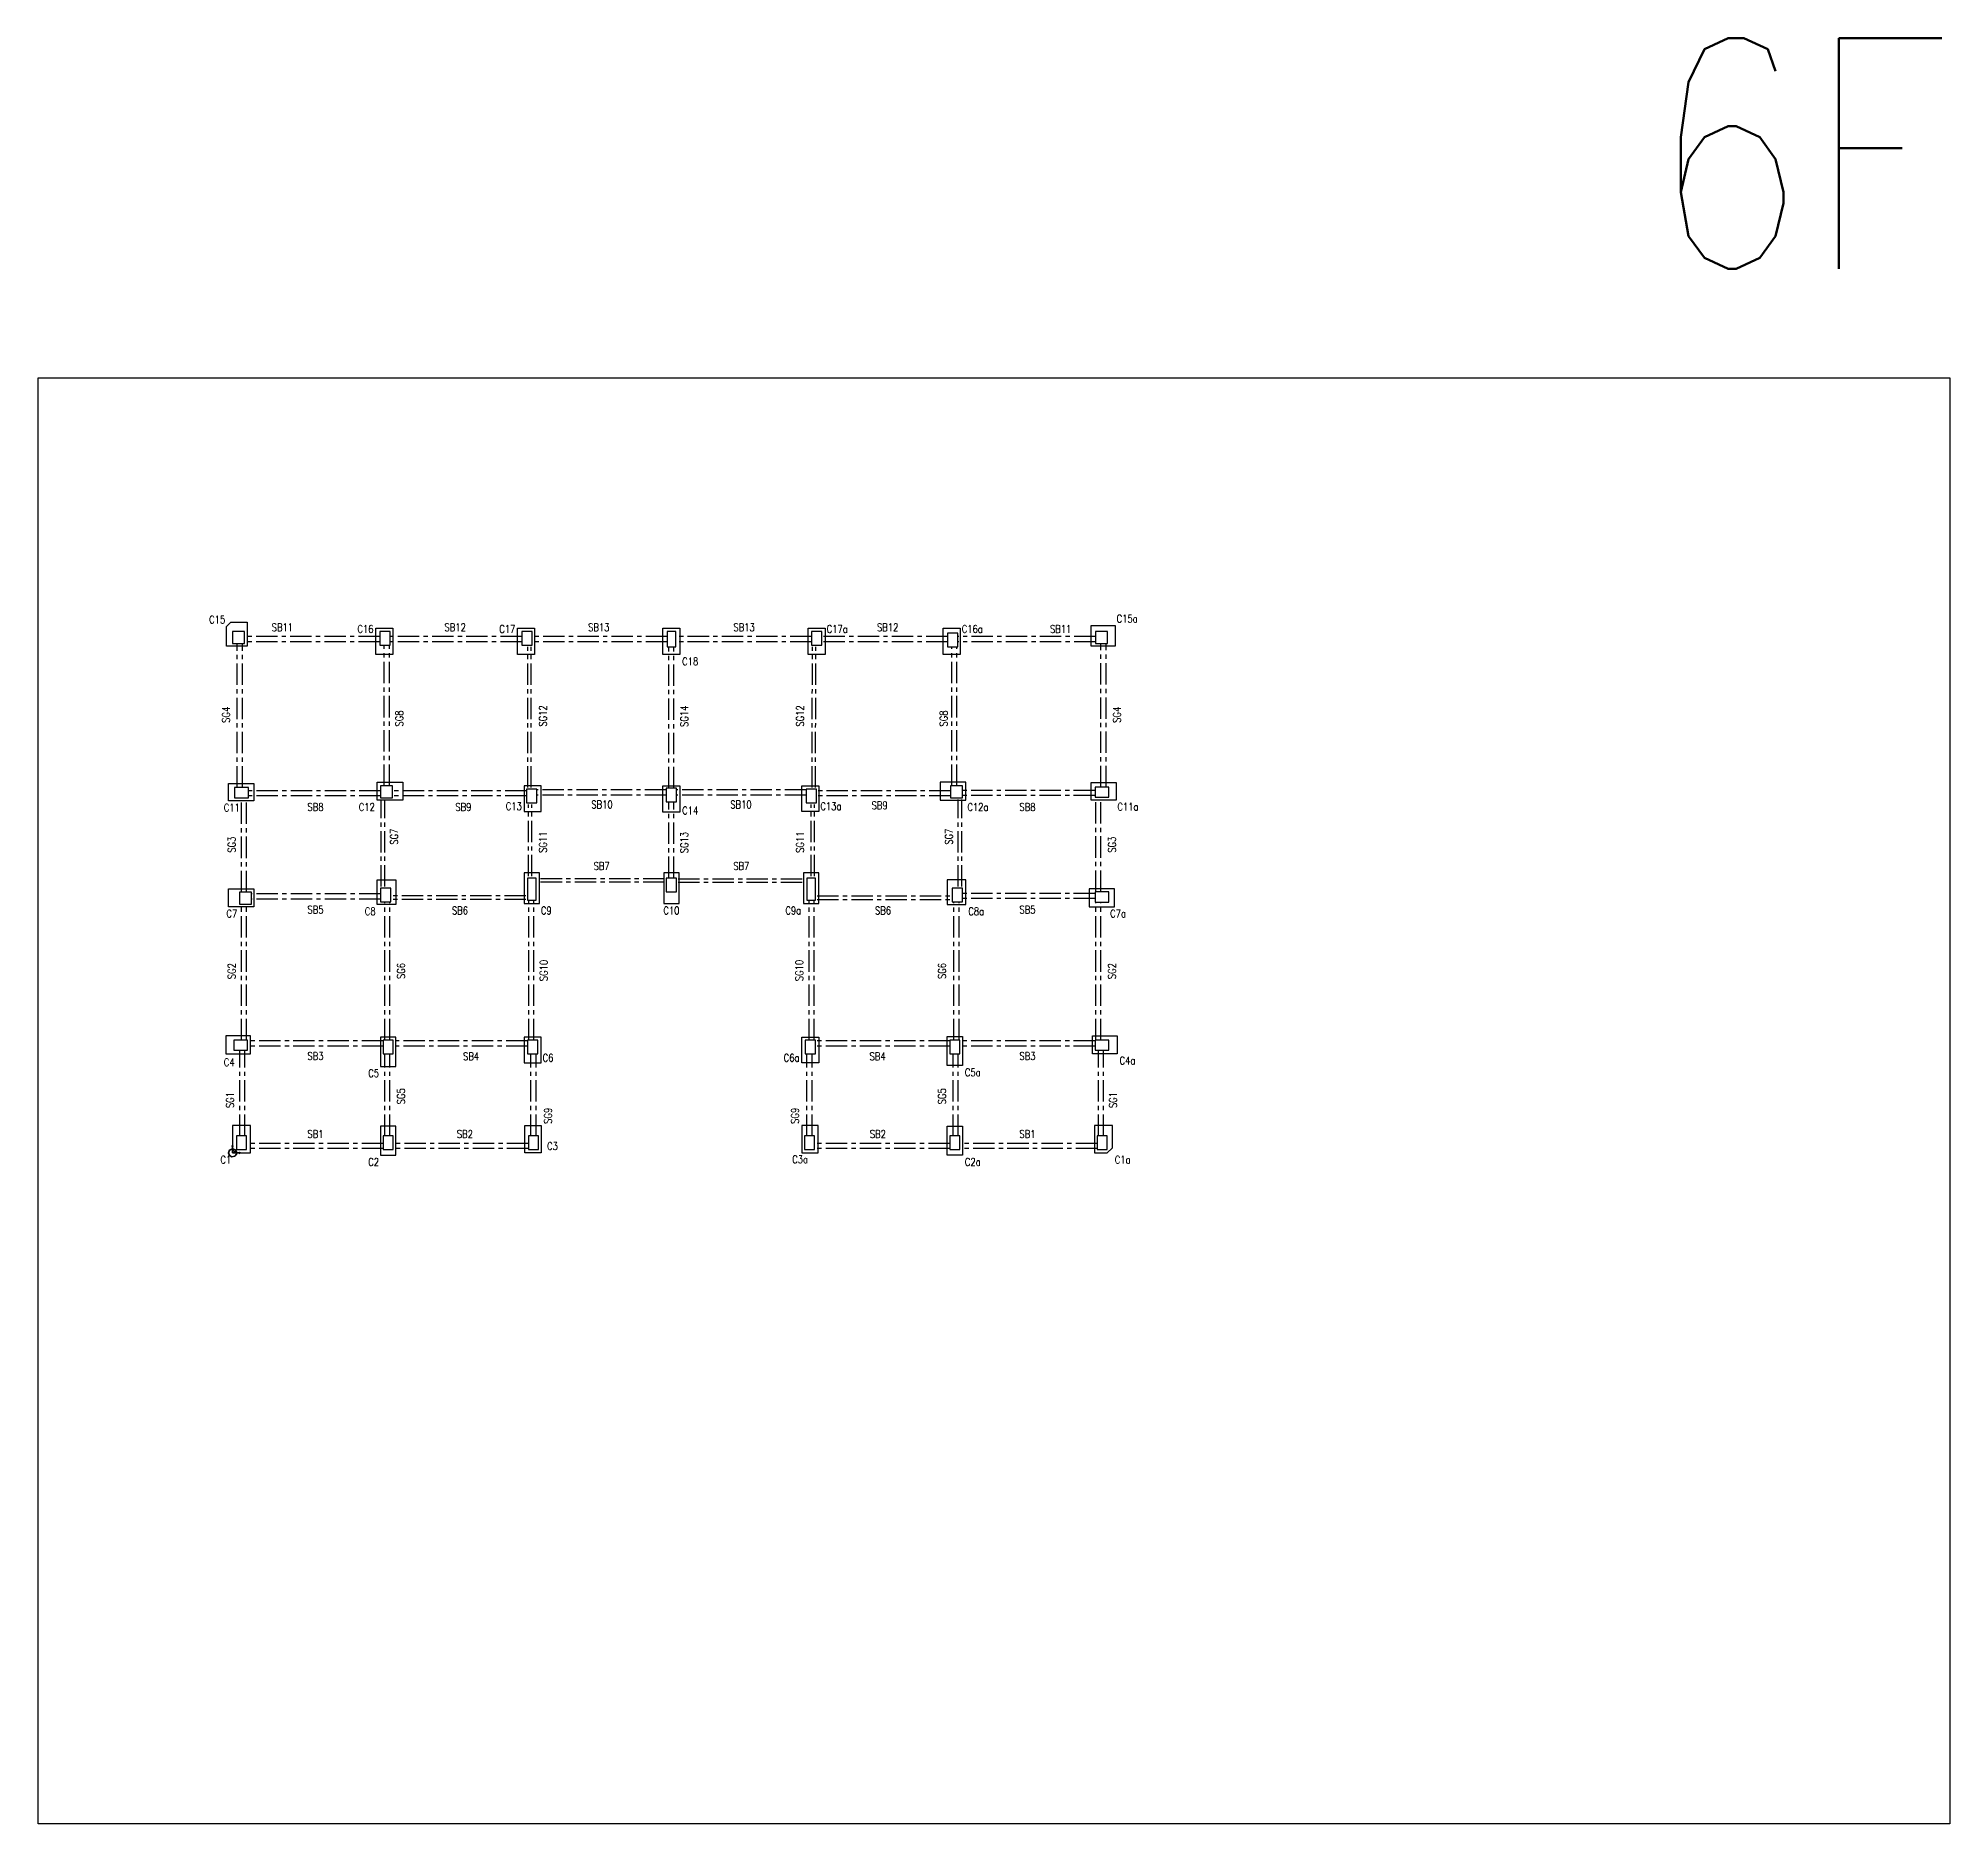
# Model space of a CAD drawing. Header units: millimetres. Extents: x 79095 to 169372, y 0 to 10446.
# Drawn here: x 158190 to 169372, y 0 to 10446 of the extents above; entities that cross this region are included whole.
import ezdxf
from ezdxf.enums import TextEntityAlignment as Align

# ---------------------------------------------------------------- set-up
doc = ezdxf.new("R2010")
doc.units = ezdxf.units.MM
doc.header["$LTSCALE"] = 100
doc.header["$MEASUREMENT"] = 0
doc.linetypes.add('CENTER', pattern=[2, 1.25, -0.25, 0.25, -0.25])
for name, color, linetype in [('TC-COLUMN', 1, 'Continuous'), ('TC-TB', 2, 'Continuous'), ('TC-TC', 4, 'Continuous'), ('TC-鋼柱', 11, 'Continuous')]:
    doc.layers.add(name, color=color, linetype=linetype)
doc.layers.add('TC-鋼粱', color=183, linetype='CENTER', plot=False)
doc.styles.add('TXT', font='TXT.shx', dxfattribs={"width": 0.8, "bigfont": 'ae.shx'})

msp = doc.modelspace()

# ---------------------------------------------------------------- texts
at = {"layer": 'Defpoints', "style": 'TXT', "width": 0.8}
msp.add_text('6F', height=1350, dxfattribs=at).set_placement((169372, 8691), align=Align.BOTTOM_RIGHT)
at = {"layer": 'TC-TB', "style": 'TXT', "width": 0.8}
for s, p in [('SB11', (159618, 7000)), ('SB12', (160629, 7000)), ('SB13', (161469, 7000)), ('SB13', (162319, 7000)), ('SB12', (163159, 7000)), ('SB11', (164171, 6990)), ('SB8', (159812, 5948, 0)), ('SB9', (160677, 5948, 0)), ('SB10', (161488, 5963, 0)), ('SB10', (162301, 5963, 0)), ('SB9', (163112, 5958, 0)), ('SB8', (163977, 5948, 0)), ('SB7', (161486, 5603)), ('SB7', (162303, 5603)), ('SB5', (159812, 5348, 0)), ('SB5', (163977, 5348, 0)), ('SB6', (160657, 5343)), ('SB6', (163132, 5343)), ('SB3', (159812, 4491)), ('SB4', (160722, 4490)), ('SB4', (163100, 4490)), ('SB3', (163977, 4491)), ('SB1', (159812, 4035)), ('SB2', (160686, 4035)), ('SB2', (163102, 4035)), ('SB1', (163977, 4035))]:
    msp.add_text(s, height=45, dxfattribs=at).set_placement(p, align=Align.MIDDLE_CENTER)
for s, p in [('SG4', (159289, 6488)), ('SG8', (160302, 6466)), ('SG12', (161142, 6481, 0)), ('SG14', (161969, 6479)), ('SG12', (162647, 6481, 0)), ('SG8', (163487, 6466)), ('SG4', (164500, 6488)), ('SG7', (160272, 5775, 0)), ('SG7', (163517, 5775, 0)), ('SG3', (159322, 5728, 0)), ('SG11', (161142, 5743, 0)), ('SG13', (161969, 5740)), ('SG11', (162647, 5743, 0)), ('SG3', (164471, 5728)), ('SG10', (161147, 4992)), ('SG10', (162642, 4992)), ('SG2', (159322, 4988)), ('SG6', (160312, 4989)), ('SG6', (163477, 4989)), ('SG2', (164471, 4988, 0)), ('SG1', (159312, 4234)), ('SG5', (160312, 4256)), ('SG5', (163477, 4256)), ('SG1', (164477, 4234)), ('SG9', (161172, 4142)), ('SG9', (162617, 4142))]:
    msp.add_text(s, height=45, rotation=90, dxfattribs=at).set_placement(p, align=Align.MIDDLE_CENTER)
at = {"layer": 'TC-TC', "style": 'TXT', "width": 0.8}
for s, p in [('C15', (159237, 7045)), ('C15a', (164560, 7050)), ('C16', (160104, 6990)), ('C17', (160934, 6990)), ('C17a', (162864, 6990)), ('C16a', (163654, 6990)), ('C18', (162004, 6800)), ('C11', (159322, 5945)), ('C12', (160112, 5948, 0)), ('C13', (160972, 5953, 0)), ('C14', (162004, 5928)), ('C13a', (162827, 5953, 0)), ('C12a', (163687, 5948, 0)), ('C11a', (164565, 5950)), ('C7', (159322, 5325)), ('C8', (160132, 5338, 0)), ('C9', (161162, 5343)), ('C10', (161894, 5343)), ('C9a', (162607, 5343)), ('C8a', (163677, 5338, 0)), ('C7a', (164507, 5325)), ('C4', (159307, 4455)), ('C6', (161172, 4481)), ('C6a', (162597, 4481)), ('C4a', (164562, 4465)), ('C5', (160152, 4391)), ('C5a', (163657, 4396)), ('C3', (161198, 3965)), ('C1', (159287, 3885)), ('C2', (160152, 3872)), ('C3a', (162647, 3887)), ('C2a', (163657, 3872)), ('C1a', (164534, 3885))]:
    msp.add_text(s, height=45, dxfattribs=at).set_placement(p, align=Align.MIDDLE_CENTER)

# ---------------------------------------------------------------- blocks, each defined once
blk = doc.blocks.new('origin')
at = {"color": 3, "lineweight": 35}
blk.add_line((0, 0), (0, 39), dxfattribs=at)
at = {"color": 1, "lineweight": 35}
blk.add_line((0, 0), (39, 0), dxfattribs=at)
at = {"color": 7, "lineweight": 35, "true_color": 0xffffff}
blk.add_lwpolyline([(0, 24), (-18, 15), (-24, 0), (-18, -15), (-4, -23), (13, -19), (22, -7), (23, 6), (15, 18), (0, 24)], dxfattribs=at)
at = {"color": 3, "lineweight": 35}
blk.add_lwpolyline([(0, 44), (-3, 39), (3, 39)], close=True, dxfattribs=at)
at = {"color": 1, "lineweight": 35}
blk.add_lwpolyline([(44, 0), (39, 3), (39, -3)], close=True, dxfattribs=at)

# ---------------------------------------------------------------- linework, layer by layer
at = {"layer": 'Defpoints'}
msp.add_lwpolyline([(158190, 8460), (169372, 8460), (169372, 0), (158190, 0)], close=True, dxfattribs=at)
at = {"layer": 'TC-COLUMN'}
for points in [[(159317, 7030), (159412, 7030), (159412, 6890), (159292, 6890), (159292, 7005), (159317, 7030)], [(160264, 6995), (160264, 6840), (160164, 6840), (160164, 6995), (160264, 6995)], [(161094, 6995), (161094, 6840), (160994, 6840), (160994, 6995), (161094, 6995)], [(161944, 6995), (161944, 6840), (161844, 6840), (161844, 6995), (161944, 6995)], [(162794, 6995), (162794, 6840), (162694, 6840), (162694, 6995), (162794, 6995)], [(163584, 6995), (163584, 6840), (163484, 6840), (163484, 6995), (163584, 6995)], [(164490, 7010), (164490, 6890), (164350, 6890), (164350, 7010), (164490, 7010)], [(159452, 6085), (159452, 5985), (159302, 5985), (159302, 6085), (159452, 6085)], [(161944, 6073), (161944, 5918), (161844, 5918), (161844, 6073), (161944, 6073)], [(164347, 5990), (164497, 5990), (164497, 6090), (164347, 6090)], [(161032, 5563), (161032, 5383), (161122, 5383), (161122, 5563), (161032, 5563)], [(161849, 5563), (161849, 5383), (161939, 5383), (161939, 5563), (161849, 5563)], [(162667, 5563), (162667, 5383), (162757, 5383), (162757, 5563), (162667, 5563)], [(159302, 5470), (159452, 5470), (159452, 5365), (159302, 5365), (159302, 5470)], [(164487, 5470), (164337, 5470), (164337, 5365), (164487, 5365), (164487, 5470)], [(159432, 4505), (159432, 4610), (159287, 4610), (159287, 4505), (159432, 4505)], [(160192, 4601), (160192, 4431), (160282, 4431), (160282, 4601), (160192, 4601)], [(161032, 4601), (161032, 4451), (161132, 4451), (161132, 4601), (161032, 4601)], [(162757, 4601), (162757, 4451), (162657, 4451), (162657, 4601), (162757, 4601)], [(163597, 4606), (163597, 4436), (163507, 4436), (163507, 4606), (163597, 4606)], [(164502, 4505), (164357, 4505), (164357, 4610), (164502, 4610), (164502, 4505)], [(159327, 3943), (159345, 3925), (159432, 3925), (159432, 4085), (159327, 4085)], [(160192, 4082), (160192, 3912), (160282, 3912), (160282, 4082), (160192, 4082)], [(161132, 3925), (161037, 3925), (161037, 4085), (161132, 4085)], [(162657, 3925), (162752, 3925), (162752, 4085), (162657, 4085)], [(163597, 4082), (163597, 3912), (163507, 3912), (163507, 4082), (163597, 4082)], [(164474, 3955), (164474, 4085), (164369, 4085), (164369, 3925), (164444, 3925)]]:
    msp.add_lwpolyline(points, close=True, dxfattribs=at)
at = {"layer": 'TC-COLUMN', "elevation": 0}
for points in [[(160322, 6093), (160322, 5988), (160172, 5988), (160172, 6093), (160322, 6093)], [(161032, 6073), (161032, 5923), (161132, 5923), (161132, 6073), (161032, 6073)], [(162757, 6073), (162757, 5923), (162657, 5923), (162657, 6073), (162757, 6073)], [(163467, 6093), (163467, 5988), (163617, 5988), (163617, 6093), (163467, 6093)], [(160282, 5523), (160282, 5378), (160172, 5378), (160172, 5523), (160282, 5523)], [(163507, 5523), (163507, 5378), (163617, 5378), (163617, 5523), (163507, 5523)]]:
    msp.add_lwpolyline(points, close=True, dxfattribs=at)
at = {"layer": 'TC-鋼柱'}
for points in [[(159327, 6905), (159397, 6905), (159397, 6975), (159327, 6975)], [(160189, 6895), (160249, 6895), (160249, 6975), (160189, 6975)], [(161019, 6895), (161079, 6895), (161079, 6975), (161019, 6975)], [(161869, 6885), (161919, 6885), (161919, 6975), (161869, 6975)], [(162714, 6895), (162774, 6895), (162774, 6975), (162714, 6975)], [(163509, 6885), (163569, 6885), (163569, 6965), (163509, 6965)], [(164375, 6905), (164445, 6905), (164445, 6975), (164375, 6975)], [(160192, 6003), (160262, 6003), (160262, 6073), (160192, 6073)], [(161047, 5973), (161107, 5973), (161107, 6053), (161047, 6053)], [(161864, 5978), (161924, 5978), (161924, 6058), (161864, 6058)], [(162682, 5973), (162742, 5973), (162742, 6053), (162682, 6053)], [(163527, 6003), (163597, 6003), (163597, 6073), (163527, 6073)], [(164372, 6005), (164452, 6005), (164452, 6065), (164372, 6065)], [(161864, 5453), (161924, 5453), (161924, 5533), (161864, 5533)], [(159367, 5380), (159437, 5380), (159437, 5450), (159367, 5450)], [(160192, 5393), (160252, 5393), (160252, 5473), (160192, 5473)], [(163537, 5393), (163597, 5393), (163597, 5473), (163537, 5473)], [(164372, 5392), (164452, 5392), (164452, 5452), (164372, 5452)], [(159334, 4525), (159414, 4525), (159414, 4585), (159334, 4585)], [(160207, 4505), (160267, 4505), (160267, 4585), (160207, 4585)], [(161052, 4505), (161112, 4505), (161112, 4585), (161052, 4585)], [(162677, 4505), (162737, 4505), (162737, 4585), (162677, 4585)], [(163522, 4505), (163582, 4505), (163582, 4585), (163522, 4585)], [(164372, 4525), (164452, 4525), (164452, 4585), (164372, 4585)], [(159349, 3945), (159409, 3945), (159409, 4025), (159349, 4025)], [(160207, 3945), (160267, 3945), (160267, 4025), (160207, 4025)], [(161057, 3945), (161117, 3945), (161117, 4025), (161057, 4025)], [(162672, 3945), (162732, 3945), (162732, 4025), (162672, 4025)], [(163522, 3945), (163582, 3945), (163582, 4025), (163522, 4025)], [(164384, 3945), (164444, 3945), (164444, 4025), (164384, 4025)]]:
    msp.add_lwpolyline(points, close=True, dxfattribs=at)
at = {"layer": 'TC-鋼柱', "elevation": 0}
for points in [[(159339, 6003), (159419, 6003), (159419, 6063), (159339, 6063)], [(161052, 5403), (161102, 5403), (161102, 5533), (161052, 5533)], [(162687, 5403), (162737, 5403), (162737, 5533), (162687, 5533)]]:
    msp.add_lwpolyline(points, close=True, dxfattribs=at)
at = {"layer": 'TC-鋼粱'}
for p, q in [((160189, 6945, 0), (159397, 6945, 0)), ((161019, 6945, 0), (160249, 6945, 0)), ((161869, 6945, 0), (161079, 6945, 0)), ((162714, 6945, 0), (161919, 6945, 0)), ((163509, 6945, 0), (162774, 6945, 0)), ((164375, 6945, 0), (163569, 6945, 0)), ((159354, 6063, 0), (159354, 6905, 0)), ((159384, 6063, 0), (159384, 6905, 0)), ((160189, 6915, 0), (159397, 6915, 0)), ((160214, 6073, 0), (160214, 6895, 0)), ((160244, 6073, 0), (160244, 6895, 0)), ((161019, 6915, 0), (160249, 6915, 0)), ((161054, 6063, 0), (161054, 6885, 0)), ((161074, 6063, 0), (161074, 6885, 0)), ((161869, 6915, 0), (161079, 6915, 0)), ((161879, 6058, 0), (161879, 6885, 0)), ((161909, 6058, 0), (161909, 6885, 0)), ((162714, 6915, 0), (161919, 6915, 0)), ((162717, 6063, 0), (162719, 6885, 0)), ((162737, 6063, 0), (162739, 6885, 0)), ((163509, 6915, 0), (162774, 6915, 0)), ((163534, 6073, 0), (163534, 6885, 0)), ((163564, 6073, 0), (163564, 6885, 0)), ((164375, 6915, 0), (163569, 6915, 0)), ((164407, 6065, 0), (164407, 6905, 0)), ((164437, 6065, 0), (164437, 6905, 0)), ((160192, 6043, 0), (159419, 6043, 0)), ((161047, 6043, 0), (160262, 6043, 0)), ((161864, 6048, 0), (161107, 6048, 0)), ((162682, 6048, 0), (161924, 6048, 0)), ((163527, 6043, 0), (162742, 6043, 0)), ((164372, 6045, 0), (163597, 6045, 0)), ((159379, 5450, 0), (159379, 6003, 0)), ((159409, 5450, 0), (159409, 6003, 0)), ((160192, 6013, 0), (159419, 6013, 0)), ((160197, 5483, 0), (160197, 5993, 0)), ((160217, 5483, 0), (160217, 5993, 0)), ((161047, 6013, 0), (160262, 6013, 0)), ((161057, 5543, 0), (161057, 5963, 0)), ((161077, 5543, 0), (161077, 5963, 0)), ((161864, 6018, 0), (161107, 6018, 0)), ((161879, 5533, 0), (161879, 5978, 0)), ((161909, 5533, 0), (161909, 5978, 0)), ((162682, 6018, 0), (161924, 6018, 0)), ((162712, 5543, 0), (162712, 5963, 0)), ((162732, 5543, 0), (162732, 5963, 0)), ((163527, 6013, 0), (162742, 6013, 0)), ((163572, 5483, 0), (163572, 5993, 0)), ((163592, 5483, 0), (163592, 5993, 0)), ((164372, 6015, 0), (163597, 6015, 0)), ((164377, 5452, 0), (164377, 6005, 0)), ((164407, 5452, 0), (164407, 6005, 0)), ((161854, 5528, 0), (161112, 5528, 0)), ((161854, 5508, 0), (161112, 5508, 0)), ((161934, 5528, 0), (162677, 5528, 0)), ((161934, 5508, 0), (162677, 5508, 0)), ((159379, 4585, 0), (159379, 5380, 0)), ((159409, 4585, 0), (159409, 5380, 0)), ((160192, 5440, 0), (159437, 5440, 0)), ((160192, 5410, 0), (159437, 5410, 0)), ((160217, 4585, 0), (160217, 5393, 0)), ((160247, 4585, 0), (160247, 5393, 0)), ((161042, 5428, 0), (160262, 5428, 0)), ((161042, 5408, 0), (160262, 5408, 0)), ((161059, 4585, 0), (161059, 5403, 0)), ((161089, 4585, 0), (161089, 5403, 0)), ((162699, 4585, 0), (162699, 5403, 0)), ((162729, 4585, 0), (162729, 5403, 0)), ((162747, 5428, 0), (163527, 5428, 0)), ((162747, 5408, 0), (163527, 5408, 0)), ((163547, 4585, 0), (163547, 5393, 0)), ((163577, 4585, 0), (163577, 5393, 0)), ((164372, 5443, 0), (163597, 5443, 0)), ((164372, 5413, 0), (163597, 5413, 0)), ((164377, 4585, 0), (164377, 5392, 0)), ((164407, 4585, 0), (164407, 5392, 0)), ((159369, 4025, 0), (159369, 4525, 0)), ((159399, 4025, 0), (159399, 4525, 0)), ((160207, 4580, 0), (159414, 4580, 0)), ((160207, 4550, 0), (159414, 4550, 0)), ((160217, 4025, 0), (160217, 4505, 0)), ((160247, 4025, 0), (160247, 4505, 0)), ((161052, 4580, 0), (160267, 4580, 0)), ((161052, 4550, 0), (160267, 4550, 0)), ((161072, 4025, 0), (161072, 4505, 0)), ((161102, 4025, 0), (161102, 4505, 0)), ((162687, 4025, 0), (162687, 4505, 0)), ((162717, 4025, 0), (162717, 4505, 0)), ((163522, 4580, 0), (162737, 4580, 0)), ((163522, 4550, 0), (162737, 4550, 0)), ((163542, 4025, 0), (163542, 4505, 0)), ((163572, 4025, 0), (163572, 4505, 0)), ((164372, 4580, 0), (163582, 4580, 0)), ((164372, 4550, 0), (163582, 4550, 0)), ((164392, 4025, 0), (164392, 4525, 0)), ((164422, 4025, 0), (164422, 4525, 0)), ((160207, 3980, 0), (159409, 3980, 0)), ((160207, 3950, 0), (159409, 3950, 0)), ((161057, 3980, 0), (160267, 3980, 0)), ((161057, 3950, 0), (160267, 3950, 0)), ((163522, 3980, 0), (162732, 3980, 0)), ((163522, 3950, 0), (162732, 3950, 0)), ((164384, 3980, 0), (163582, 3980, 0)), ((164384, 3950, 0), (163582, 3950, 0))]:
    msp.add_line(p, q, dxfattribs=at)

# ---------------------------------------------------------------- block references
msp.add_blockref('origin', (159327, 3925))

msp.set_redraw_order([(e.dxf.handle, doc.entitydb.next_handle()) for e in msp.query("TEXT MTEXT ATTDEF DIMENSION ARC_DIMENSION")])  # texts and dimensions are drawn at this point

doc.saveas('drawing.dxf')
